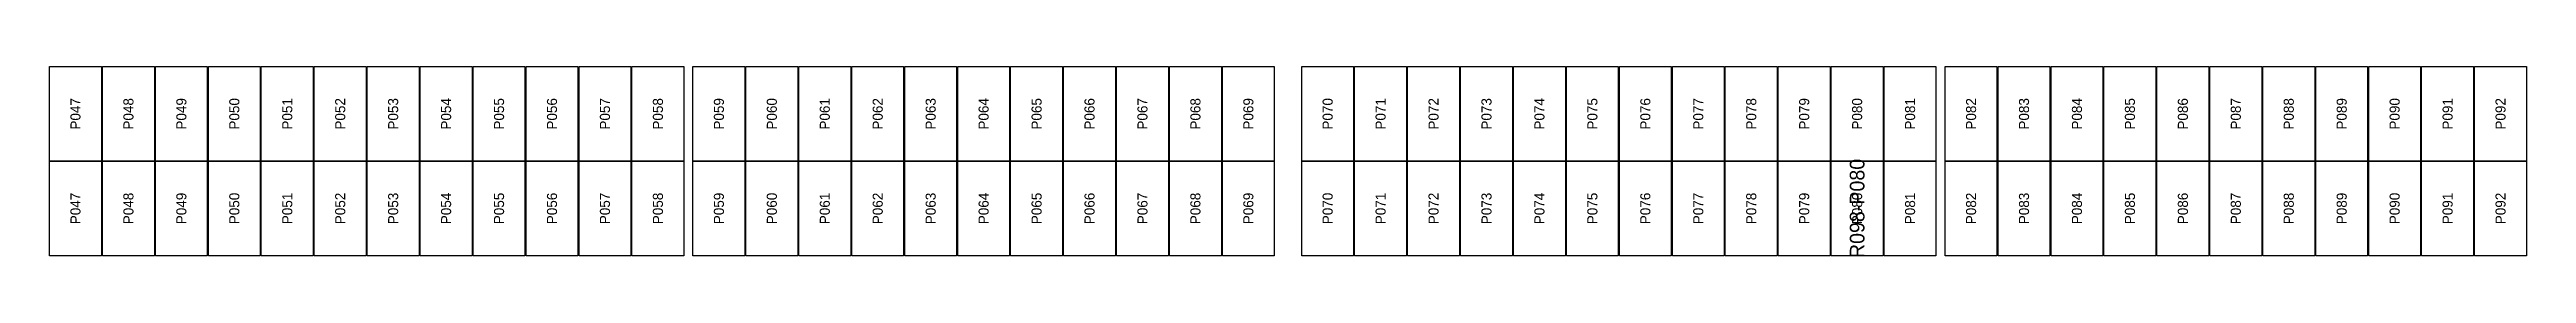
# Model space of a CAD drawing. Extents: x 296295 to 296770, y 651564 to 652121.
# Drawn here: x 296641.7 to 296695.9, y 651726.6 to 651730.8 of the extents above; entities that cross this region are included whole.
import ezdxf
from ezdxf.enums import TextEntityAlignment as Align

# ---------------------------------------------------------------- set-up
doc = ezdxf.new("R2010")
doc.units = 0

msp = doc.modelspace()

# ---------------------------------------------------------------- texts
at = {"layer": 'DEFECT_LABELS'}
msp.add_text('R098-P080', height=0.32, rotation=90, dxfattribs=at).set_placement((296681.243, 651727.668), align=Align.MIDDLE_CENTER)
at = {"layer": 'PANEL_POSITION'}
for s, p in [('P047', (296642.277, 651729.731)), ('P048', (296643.435, 651729.731)), ('P049', (296644.593, 651729.731)), ('P050', (296645.751, 651729.731)), ('P051', (296646.909, 651729.731)), ('P052', (296648.067, 651729.731)), ('P053', (296649.225, 651729.731)), ('P054', (296650.383, 651729.731)), ('P055', (296651.541, 651729.731)), ('P056', (296652.699, 651729.731)), ('P057', (296653.857, 651729.731)), ('P058', (296655.015, 651729.731)), ('P059', (296656.349, 651729.731)), ('P060', (296657.507, 651729.731)), ('P061', (296658.665, 651729.731)), ('P062', (296659.823, 651729.731)), ('P063', (296660.981, 651729.731)), ('P064', (296662.139, 651729.731)), ('P065', (296663.297, 651729.731)), ('P066', (296664.455, 651729.731)), ('P067', (296665.613, 651729.731)), ('P068', (296666.771, 651729.731)), ('P069', (296667.929, 651729.731)), ('P070', (296669.663, 651729.731)), ('P071', (296670.821, 651729.731)), ('P072', (296671.979, 651729.731)), ('P073', (296673.137, 651729.731)), ('P074', (296674.295, 651729.731)), ('P075', (296675.453, 651729.731)), ('P076', (296676.611, 651729.731)), ('P077', (296677.769, 651729.731)), ('P078', (296678.927, 651729.731)), ('P079', (296680.085, 651729.731)), ('P080', (296681.243, 651729.731)), ('P081', (296682.401, 651729.731)), ('P082', (296683.735, 651729.731)), ('P083', (296684.893, 651729.731)), ('P084', (296686.051, 651729.731)), ('P085', (296687.209, 651729.731)), ('P086', (296688.367, 651729.731)), ('P087', (296689.525, 651729.731)), ('P088', (296690.683, 651729.731)), ('P089', (296691.841, 651729.731)), ('P090', (296692.999, 651729.731)), ('P091', (296694.157, 651729.731)), ('P092', (296695.315, 651729.731)), ('P047', (296642.277, 651727.668)), ('P048', (296643.435, 651727.668)), ('P049', (296644.593, 651727.668)), ('P050', (296645.751, 651727.668)), ('P051', (296646.909, 651727.668)), ('P052', (296648.067, 651727.668)), ('P053', (296649.225, 651727.668)), ('P054', (296650.383, 651727.668)), ('P055', (296651.541, 651727.668)), ('P056', (296652.699, 651727.668)), ('P057', (296653.857, 651727.668)), ('P058', (296655.015, 651727.668)), ('P059', (296656.349, 651727.668)), ('P060', (296657.507, 651727.668)), ('P061', (296658.665, 651727.668)), ('P062', (296659.823, 651727.668)), ('P063', (296660.981, 651727.668)), ('P064', (296662.139, 651727.668)), ('P065', (296663.297, 651727.668)), ('P066', (296664.455, 651727.668)), ('P067', (296665.613, 651727.668)), ('P068', (296666.771, 651727.668)), ('P069', (296667.929, 651727.668)), ('P070', (296669.663, 651727.668)), ('P071', (296670.821, 651727.668)), ('P072', (296671.979, 651727.668)), ('P073', (296673.137, 651727.668)), ('P074', (296674.295, 651727.668)), ('P075', (296675.453, 651727.668)), ('P076', (296676.611, 651727.668)), ('P077', (296677.769, 651727.668)), ('P078', (296678.927, 651727.668)), ('P079', (296680.085, 651727.668)), ('P080', (296681.243, 651727.668)), ('P081', (296682.401, 651727.668)), ('P082', (296683.735, 651727.668)), ('P083', (296684.893, 651727.668)), ('P084', (296686.051, 651727.668)), ('P085', (296687.209, 651727.668)), ('P086', (296688.367, 651727.668)), ('P087', (296689.525, 651727.668)), ('P088', (296690.683, 651727.668)), ('P089', (296691.841, 651727.668)), ('P090', (296692.999, 651727.668)), ('P091', (296694.157, 651727.668)), ('P092', (296695.315, 651727.668))]:
    msp.add_text(s, height=0.22, rotation=90, dxfattribs=at).set_placement(p, align=Align.MIDDLE_CENTER)

# ---------------------------------------------------------------- linework, layer by layer
at = {"layer": 'DEFECTIVE_PANELS'}
msp.add_lwpolyline([(296680.676, 651728.7), (296681.81, 651728.7), (296681.81, 651726.637), (296680.676, 651726.637)], close=True, dxfattribs=at)
at = {"layer": 'PANELS_MASTER'}
for points in [[(296641.71, 651730.763), (296642.844, 651730.763), (296642.844, 651728.7), (296641.71, 651728.7)], [(296642.868, 651730.763), (296644.002, 651730.763), (296644.002, 651728.7), (296642.868, 651728.7)], [(296644.026, 651730.763), (296645.16, 651730.763), (296645.16, 651728.7), (296644.026, 651728.7)], [(296645.184, 651730.763), (296646.318, 651730.763), (296646.318, 651728.7), (296645.184, 651728.7)], [(296646.342, 651730.763), (296647.476, 651730.763), (296647.476, 651728.7), (296646.342, 651728.7)], [(296647.5, 651730.763), (296648.634, 651730.763), (296648.634, 651728.7), (296647.5, 651728.7)], [(296648.658, 651730.763), (296649.792, 651730.763), (296649.792, 651728.7), (296648.658, 651728.7)], [(296649.816, 651730.763), (296650.95, 651730.763), (296650.95, 651728.7), (296649.816, 651728.7)], [(296650.974, 651730.763), (296652.108, 651730.763), (296652.108, 651728.7), (296650.974, 651728.7)], [(296652.132, 651730.763), (296653.266, 651730.763), (296653.266, 651728.7), (296652.132, 651728.7)], [(296653.29, 651730.763), (296654.424, 651730.763), (296654.424, 651728.7), (296653.29, 651728.7)], [(296654.448, 651730.763), (296655.582, 651730.763), (296655.582, 651728.7), (296654.448, 651728.7)], [(296655.782, 651730.763), (296656.916, 651730.763), (296656.916, 651728.7), (296655.782, 651728.7)], [(296656.94, 651730.763), (296658.074, 651730.763), (296658.074, 651728.7), (296656.94, 651728.7)], [(296658.098, 651730.763), (296659.232, 651730.763), (296659.232, 651728.7), (296658.098, 651728.7)], [(296659.256, 651730.763), (296660.39, 651730.763), (296660.39, 651728.7), (296659.256, 651728.7)], [(296660.414, 651730.763), (296661.548, 651730.763), (296661.548, 651728.7), (296660.414, 651728.7)], [(296661.572, 651730.763), (296662.706, 651730.763), (296662.706, 651728.7), (296661.572, 651728.7)], [(296662.73, 651730.763), (296663.864, 651730.763), (296663.864, 651728.7), (296662.73, 651728.7)], [(296663.888, 651730.763), (296665.022, 651730.763), (296665.022, 651728.7), (296663.888, 651728.7)], [(296665.046, 651730.763), (296666.18, 651730.763), (296666.18, 651728.7), (296665.046, 651728.7)], [(296666.204, 651730.763), (296667.338, 651730.763), (296667.338, 651728.7), (296666.204, 651728.7)], [(296667.362, 651730.763), (296668.496, 651730.763), (296668.496, 651728.7), (296667.362, 651728.7)], [(296669.096, 651730.763), (296670.23, 651730.763), (296670.23, 651728.7), (296669.096, 651728.7)], [(296670.254, 651730.763), (296671.388, 651730.763), (296671.388, 651728.7), (296670.254, 651728.7)], [(296671.412, 651730.763), (296672.546, 651730.763), (296672.546, 651728.7), (296671.412, 651728.7)], [(296672.57, 651730.763), (296673.704, 651730.763), (296673.704, 651728.7), (296672.57, 651728.7)], [(296673.728, 651730.763), (296674.862, 651730.763), (296674.862, 651728.7), (296673.728, 651728.7)], [(296674.886, 651730.763), (296676.02, 651730.763), (296676.02, 651728.7), (296674.886, 651728.7)], [(296676.044, 651730.763), (296677.178, 651730.763), (296677.178, 651728.7), (296676.044, 651728.7)], [(296677.202, 651730.763), (296678.336, 651730.763), (296678.336, 651728.7), (296677.202, 651728.7)], [(296678.36, 651730.763), (296679.494, 651730.763), (296679.494, 651728.7), (296678.36, 651728.7)], [(296679.518, 651730.763), (296680.652, 651730.763), (296680.652, 651728.7), (296679.518, 651728.7)], [(296680.676, 651730.763), (296681.81, 651730.763), (296681.81, 651728.7), (296680.676, 651728.7)], [(296681.834, 651730.763), (296682.968, 651730.763), (296682.968, 651728.7), (296681.834, 651728.7)], [(296683.168, 651730.763), (296684.302, 651730.763), (296684.302, 651728.7), (296683.168, 651728.7)], [(296684.326, 651730.763), (296685.46, 651730.763), (296685.46, 651728.7), (296684.326, 651728.7)], [(296685.484, 651730.763), (296686.618, 651730.763), (296686.618, 651728.7), (296685.484, 651728.7)], [(296686.642, 651730.763), (296687.776, 651730.763), (296687.776, 651728.7), (296686.642, 651728.7)], [(296687.8, 651730.763), (296688.934, 651730.763), (296688.934, 651728.7), (296687.8, 651728.7)], [(296688.958, 651730.763), (296690.092, 651730.763), (296690.092, 651728.7), (296688.958, 651728.7)], [(296690.116, 651730.763), (296691.25, 651730.763), (296691.25, 651728.7), (296690.116, 651728.7)], [(296691.274, 651730.763), (296692.408, 651730.763), (296692.408, 651728.7), (296691.274, 651728.7)], [(296692.432, 651730.763), (296693.566, 651730.763), (296693.566, 651728.7), (296692.432, 651728.7)], [(296693.59, 651730.763), (296694.724, 651730.763), (296694.724, 651728.7), (296693.59, 651728.7)], [(296694.748, 651730.763), (296695.882, 651730.763), (296695.882, 651728.7), (296694.748, 651728.7)], [(296641.71, 651728.7), (296642.844, 651728.7), (296642.844, 651726.637), (296641.71, 651726.637)], [(296642.868, 651728.7), (296644.002, 651728.7), (296644.002, 651726.637), (296642.868, 651726.637)], [(296644.026, 651728.7), (296645.16, 651728.7), (296645.16, 651726.637), (296644.026, 651726.637)], [(296645.184, 651728.7), (296646.318, 651728.7), (296646.318, 651726.637), (296645.184, 651726.637)], [(296646.342, 651728.7), (296647.476, 651728.7), (296647.476, 651726.637), (296646.342, 651726.637)], [(296647.5, 651728.7), (296648.634, 651728.7), (296648.634, 651726.637), (296647.5, 651726.637)], [(296648.658, 651728.7), (296649.792, 651728.7), (296649.792, 651726.637), (296648.658, 651726.637)], [(296649.816, 651728.7), (296650.95, 651728.7), (296650.95, 651726.637), (296649.816, 651726.637)], [(296650.974, 651728.7), (296652.108, 651728.7), (296652.108, 651726.637), (296650.974, 651726.637)], [(296652.132, 651728.7), (296653.266, 651728.7), (296653.266, 651726.637), (296652.132, 651726.637)], [(296653.29, 651728.7), (296654.424, 651728.7), (296654.424, 651726.637), (296653.29, 651726.637)], [(296654.448, 651728.7), (296655.582, 651728.7), (296655.582, 651726.637), (296654.448, 651726.637)], [(296655.782, 651728.7), (296656.916, 651728.7), (296656.916, 651726.637), (296655.782, 651726.637)], [(296656.94, 651728.7), (296658.074, 651728.7), (296658.074, 651726.637), (296656.94, 651726.637)], [(296658.098, 651728.7), (296659.232, 651728.7), (296659.232, 651726.637), (296658.098, 651726.637)], [(296659.256, 651728.7), (296660.39, 651728.7), (296660.39, 651726.637), (296659.256, 651726.637)], [(296660.414, 651728.7), (296661.548, 651728.7), (296661.548, 651726.637), (296660.414, 651726.637)], [(296661.572, 651728.7), (296662.706, 651728.7), (296662.706, 651726.637), (296661.572, 651726.637)], [(296662.73, 651728.7), (296663.864, 651728.7), (296663.864, 651726.637), (296662.73, 651726.637)], [(296663.888, 651728.7), (296665.022, 651728.7), (296665.022, 651726.637), (296663.888, 651726.637)], [(296665.046, 651728.7), (296666.18, 651728.7), (296666.18, 651726.637), (296665.046, 651726.637)], [(296666.204, 651728.7), (296667.338, 651728.7), (296667.338, 651726.637), (296666.204, 651726.637)], [(296667.362, 651728.7), (296668.496, 651728.7), (296668.496, 651726.637), (296667.362, 651726.637)], [(296669.096, 651728.7), (296670.23, 651728.7), (296670.23, 651726.637), (296669.096, 651726.637)], [(296670.254, 651728.7), (296671.388, 651728.7), (296671.388, 651726.637), (296670.254, 651726.637)], [(296671.412, 651728.7), (296672.546, 651728.7), (296672.546, 651726.637), (296671.412, 651726.637)], [(296672.57, 651728.7), (296673.704, 651728.7), (296673.704, 651726.637), (296672.57, 651726.637)], [(296673.728, 651728.7), (296674.862, 651728.7), (296674.862, 651726.637), (296673.728, 651726.637)], [(296674.886, 651728.7), (296676.02, 651728.7), (296676.02, 651726.637), (296674.886, 651726.637)], [(296676.044, 651728.7), (296677.178, 651728.7), (296677.178, 651726.637), (296676.044, 651726.637)], [(296677.202, 651728.7), (296678.336, 651728.7), (296678.336, 651726.637), (296677.202, 651726.637)], [(296678.36, 651728.7), (296679.494, 651728.7), (296679.494, 651726.637), (296678.36, 651726.637)], [(296679.518, 651728.7), (296680.652, 651728.7), (296680.652, 651726.637), (296679.518, 651726.637)], [(296681.834, 651728.7), (296682.968, 651728.7), (296682.968, 651726.637), (296681.834, 651726.637)], [(296683.168, 651728.7), (296684.302, 651728.7), (296684.302, 651726.637), (296683.168, 651726.637)], [(296684.326, 651728.7), (296685.46, 651728.7), (296685.46, 651726.637), (296684.326, 651726.637)], [(296685.484, 651728.7), (296686.618, 651728.7), (296686.618, 651726.637), (296685.484, 651726.637)], [(296686.642, 651728.7), (296687.776, 651728.7), (296687.776, 651726.637), (296686.642, 651726.637)], [(296687.8, 651728.7), (296688.934, 651728.7), (296688.934, 651726.637), (296687.8, 651726.637)], [(296688.958, 651728.7), (296690.092, 651728.7), (296690.092, 651726.637), (296688.958, 651726.637)], [(296690.116, 651728.7), (296691.25, 651728.7), (296691.25, 651726.637), (296690.116, 651726.637)], [(296691.274, 651728.7), (296692.408, 651728.7), (296692.408, 651726.637), (296691.274, 651726.637)], [(296692.432, 651728.7), (296693.566, 651728.7), (296693.566, 651726.637), (296692.432, 651726.637)], [(296693.59, 651728.7), (296694.724, 651728.7), (296694.724, 651726.637), (296693.59, 651726.637)], [(296694.748, 651728.7), (296695.882, 651728.7), (296695.882, 651726.637), (296694.748, 651726.637)]]:
    msp.add_lwpolyline(points, close=True, dxfattribs=at)

msp.set_redraw_order([(e.dxf.handle, doc.entitydb.next_handle()) for e in msp.query("TEXT MTEXT ATTDEF DIMENSION ARC_DIMENSION")])  # texts and dimensions are drawn at this point

doc.saveas('drawing.dxf')
